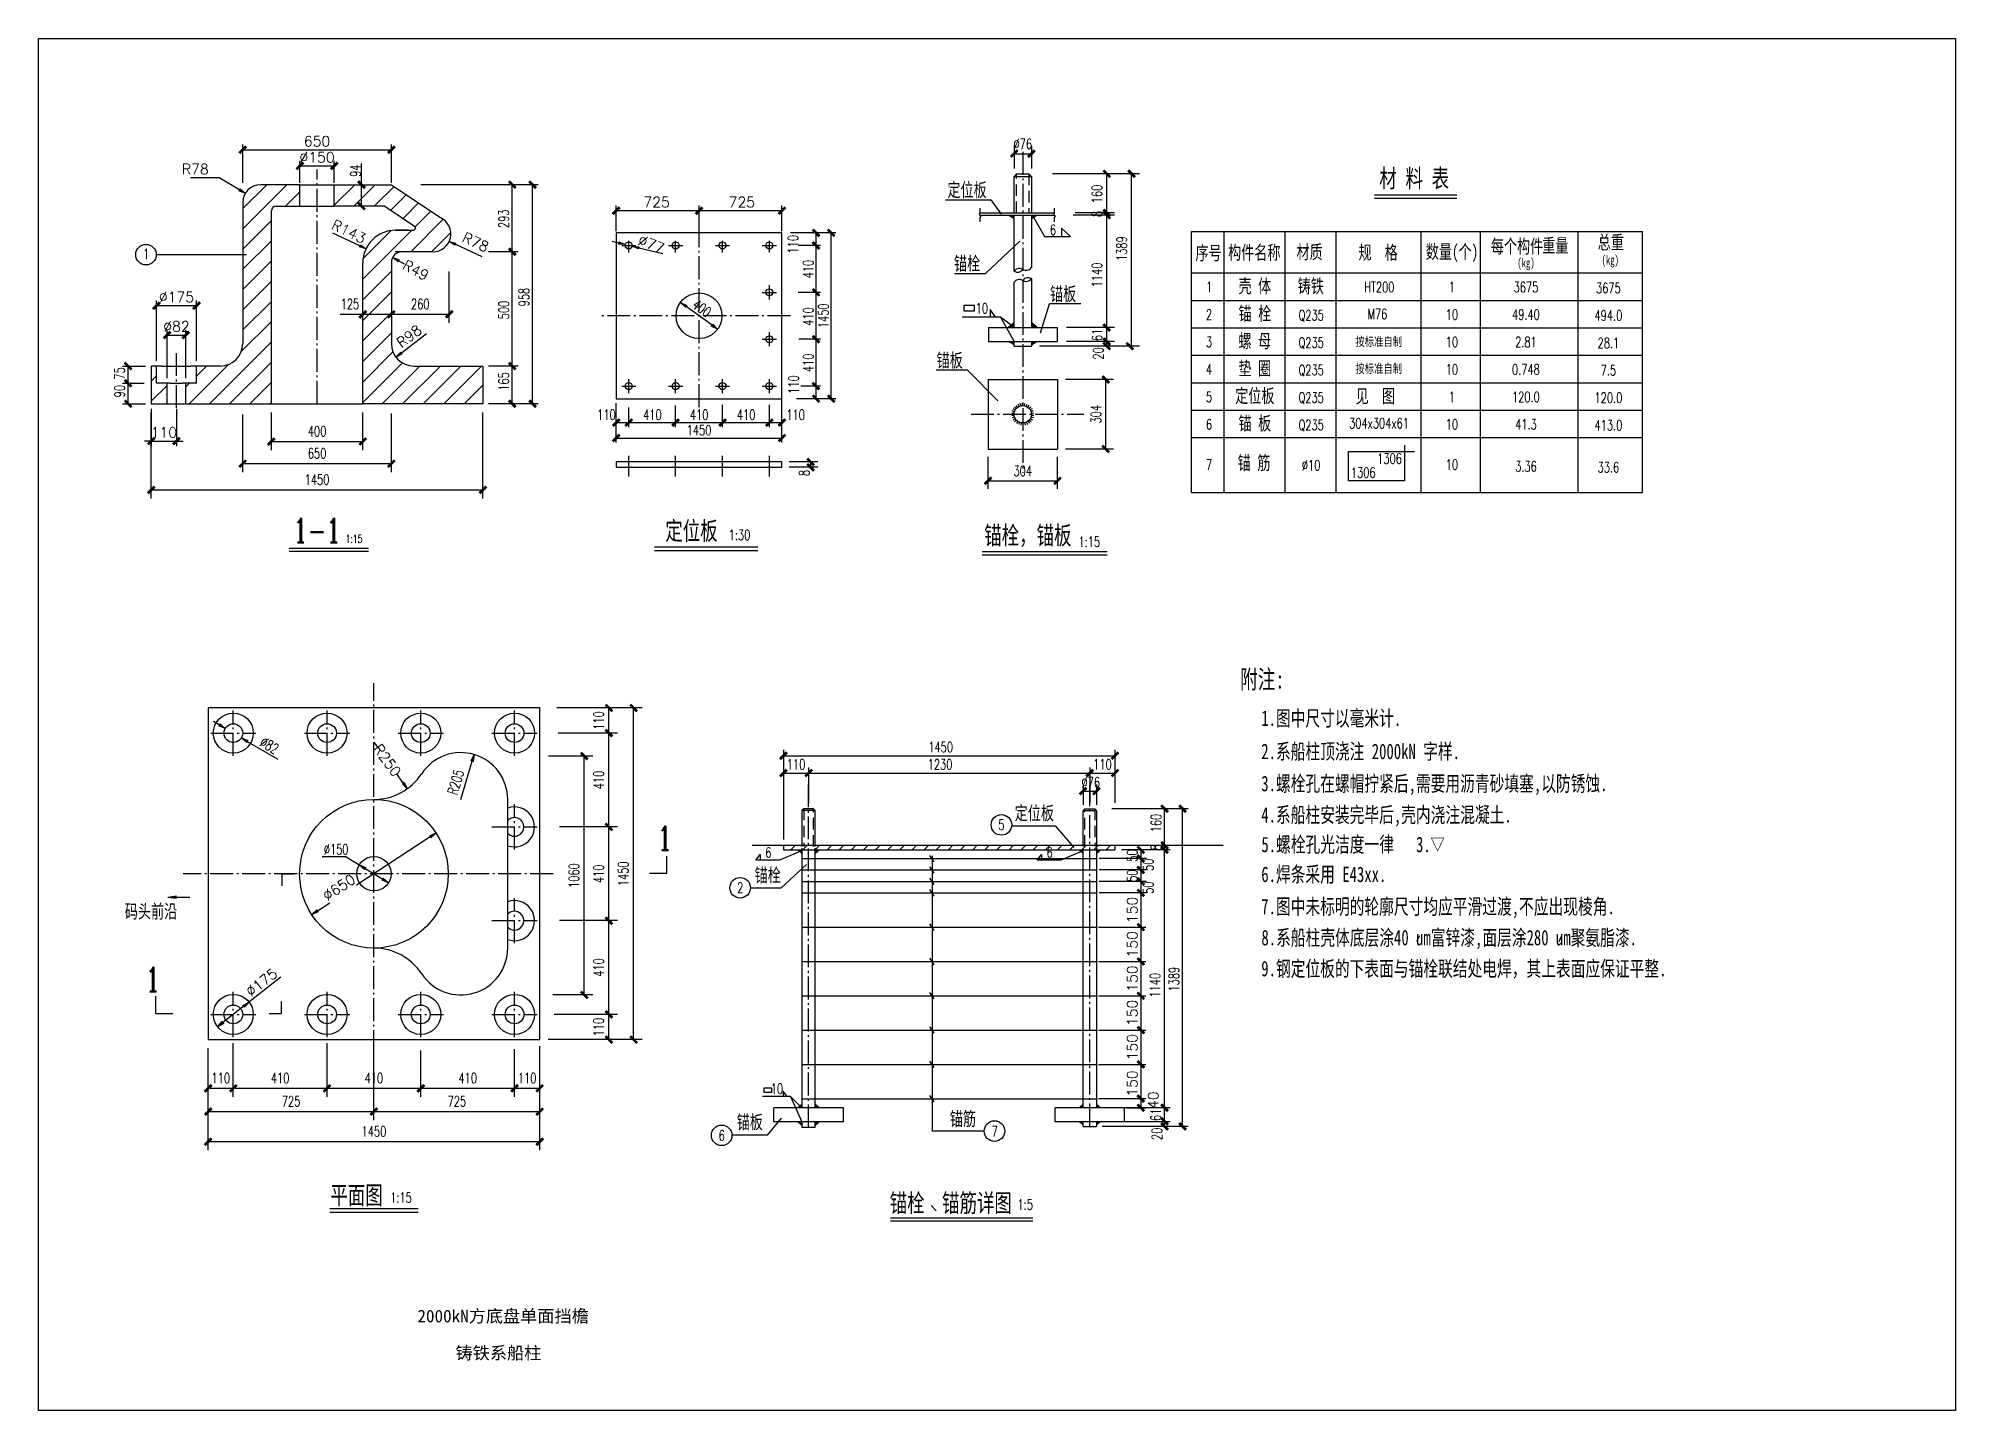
# Model space of a CAD drawing. Extents: x 1332 to 175445, y 256143 to 386027.
# Drawn here: x 102264 to 110649, y 260589 to 266589 of the extents above; entities that cross this region are included whole.
import ezdxf
from ezdxf.enums import TextEntityAlignment as Align

# ---------------------------------------------------------------- set-up
doc = ezdxf.new("R2010")
doc.units = 0
doc.header["$LTSCALE"] = 10
doc.header["$MEASUREMENT"] = 0
doc.linetypes.add('1', pattern=[7.5, 5, -2.5])
doc.linetypes.add('3', pattern=[14, 10, -1.6, 0.8, -1.6])
for name, color, linetype in [('00-园建', 4, 'Continuous'), ('1', 1, 'Continuous'), ('2', 2, 'Continuous'), ('3', 3, '3'), ('5', 4, 'Continuous'), ('DIM', 6, 'Continuous'), ('TK', 101, 'Continuous'), ('XI', 1, '1')]:
    doc.layers.add(name, color=color, linetype=linetype)
doc.styles.add('COMPLEX', font='COMPLEX.shx', dxfattribs={"bigfont": 'hztxt.shx'})
doc.styles.add('FSA', font='txt.shx', dxfattribs={"bigfont": 'fs.shx'})
doc.styles.add('HZTEXT', font='', dxfattribs={"width": 0.7})
doc.styles.get("Standard").update_dxf_attribs({"font": 'gbenor.shx', "bigfont": 'gbcbig.shx'})
doc.styles.add('WGQ', font='')
doc.styles.get('HZTEXT').set_extended_font_data('FangSong_GB2312')
doc.styles.get('WGQ').set_extended_font_data('FangSong_GB2312')
doc.dimstyles.get("Standard").update_dxf_attribs({"dimscale": 100, "dimtxt": 3.5, "dimasz": 1, "dimexe": 2.5, "dimexo": 3, "dimgap": 1.5, "dimtad": 1, "dimdec": 0, "dimzin": 0, "dimdsep": 46, "dimtxsty": 'Standard', "dimblk": 'ARCHTICK', "dimcen": 0.09, "dimadec": 0, "dimazin": 0, "dimtfac": 1, "dimtdec": 0, "dimtix": 1, "dimtmove": 2, "dimatfit": 3, "dimfxl": 0, "dimtolj": 1, "dimtzin": 0, "dimarcsym": 0})
pattern_1 = [(45, (97660.345, 254934.442), (-26.5165, 26.5165), [])]

msp = doc.modelspace()

# ---------------------------------------------------------------- texts
at = {"color": 1, "style": 'COMPLEX', "width": 0.7}
msp.add_text('94', height=45, rotation=90, dxfattribs=at).set_placement((103673.8, 266010.7), align=Align.CENTER)
at = {"style": 'HZTEXT', "width": 0.7}
for s, p in [('材 料 表', (108281.7, 265937.5)), ('定位板', (105120.7, 264396.4)), ('锚栓，锚板', (106591.8, 264376.6)), ('平面图', (103655.9, 261491.3)), ('锚栓  锚筋详图', (106254.9, 261457.3))]:
    msp.add_text(s, height=80, dxfattribs=at).set_placement(p, align=Align.CENTER)
at = {"color": 1, "style": 'COMPLEX', "width": 0.7}
for s, p in [('400', (103483.4, 264848.9)), ('650', (103483.4, 264752.5)), ('1450', (103483.4, 264637.5))]:
    msp.add_text(s, height=45, dxfattribs=at).set_placement(p, align=Align.CENTER)
at = {"color": 1, "char_height": 45, "attachment_point": 5, "style": 'COMPLEX'}
for s, insert in [('\\A1;650', (103483.4, 266139.7)), ('\\A1;∅150', (103483.4, 266069.2))]:
    msp.add_mtext(s, dxfattribs=dict(at, insert=insert))
at = {"color": 6, "linetype": 'ByBlock', "char_height": 45, "attachment_point": 5, "style": 'COMPLEX'}
for s, insert in [('%%c175', (102868.4, 265458.3)), ('%%c82', (102868.4, 265329.8))]:
    msp.add_mtext(s, dxfattribs=dict(at, insert=insert))
at = {"layer": '1', "color": 1, "width": 0.7}
for s, height, style, p in [('%%c76', 45, 'COMPLEX', (106569.8, 266105.4)), ('6', 45, 'COMPLEX', (106702.2, 265729.6)), ('重量', 60, 'HZTEXT', (108899, 265653.8)), ('总重', 60, 'HZTEXT', (109141.4, 265667.6)), ('1', 45, 'COMPLEX', (102736.3, 265623.4)), ('序号', 60, 'HZTEXT', (107382.2, 265620.9)), ('构件名称', 60, 'HZTEXT', (107582.3, 265623.1)), ('材质', 60, 'HZTEXT', (107824.2, 265625.3)), ('规  格', 60, 'HZTEXT', (108123.5, 265623.1)), ('数量(个)', 60, 'HZTEXT', (108446.9, 265626.8)), ('每个构件', 60, 'HZTEXT', (108731.2, 265650.3)), ('1', 45, 'COMPLEX', (107384.4, 265479.3)), ('壳 体', 60, 'HZTEXT', (107584.5, 265476.4)), ('铸铁', 60, 'HZTEXT', (107829.3, 265476.4)), ('HT200', 45, 'COMPLEX', (108128.9, 265479.3)), ('1', 45, 'COMPLEX', (108446.5, 265479.3)), ('3675', 45, 'COMPLEX', (108770.2, 265479.3)), ('3675', 45, 'COMPLEX', (109130.9, 265475.4)), ('10', 45, 'COMPLEX', (106390.7, 265386.5)), ('2', 45, 'COMPLEX', (107384.4, 265359.3)), ('锚 栓', 60, 'HZTEXT', (107584.5, 265356.4)), ('Q235', 45, 'COMPLEX', (107831.1, 265356.4)), ('M76', 45, 'COMPLEX', (108120.6, 265361.7)), ('10', 45, 'COMPLEX', (108446.5, 265359.3)), ('49.40', 45, 'COMPLEX', (108770.2, 265359.3)), ('494.0', 45, 'COMPLEX', (109130.9, 265355.4)), ('螺 母', 60, 'HZTEXT', (107584.5, 265236.4)), ('3', 45, 'COMPLEX', (107384.4, 265239.3)), ('Q235', 45, 'COMPLEX', (107831.1, 265236.4)), ('按标准自制', 45, 'FSA', (108126.3, 265239.3)), ('10', 45, 'COMPLEX', (108446.5, 265239.3)), ('2.81', 45, 'COMPLEX', (108770.2, 265239.3)), ('28.1', 45, 'COMPLEX', (109130.9, 265235.4)), ('4', 45, 'COMPLEX', (107384.4, 265119.3)), ('垫 圈', 60, 'HZTEXT', (107584.5, 265116.4)), ('Q235', 45, 'COMPLEX', (107831.1, 265116.4)), ('按标准自制', 45, 'FSA', (108126.3, 265121.4)), ('10', 45, 'COMPLEX', (108446.5, 265119.3)), ('0.748', 45, 'COMPLEX', (108770.2, 265119.3)), ('7.5', 45, 'COMPLEX', (109130.9, 265115.4)), ('定位板', 60, 'HZTEXT', (107584.5, 264996.4)), ('见  图', 60, 'HZTEXT', (108111.5, 264995.4)), ('110', 45, 'COMPLEX', (104748.7, 264921.1)), ('410', 45, 'COMPLEX', (104949.7, 264921.1)), ('410', 45, 'COMPLEX', (105154, 264921.1)), ('410', 45, 'COMPLEX', (105359.7, 264921.1)), ('110', 45, 'COMPLEX', (105576.4, 264921.1)), ('5', 45, 'COMPLEX', (107384.4, 264999.3)), ('Q235', 45, 'COMPLEX', (107831.1, 264996.4)), ('1', 45, 'COMPLEX', (108446.5, 264999.3)), ('120.0', 45, 'COMPLEX', (108770.2, 264999.3)), ('120.0', 45, 'COMPLEX', (109130.9, 264995.4)), ('1450', 45, 'COMPLEX', (105154, 264853.7)), ('6', 45, 'COMPLEX', (107384.4, 264879.3)), ('锚 板', 60, 'HZTEXT', (107584.5, 264876.4)), ('Q235', 45, 'COMPLEX', (107831.1, 264876.4)), ('304x304x61', 45, 'COMPLEX', (108127.8, 264884.2)), ('10', 45, 'COMPLEX', (108446.5, 264879.3)), ('41.3', 45, 'COMPLEX', (108770.2, 264879.3)), ('413.0', 45, 'COMPLEX', (109130.9, 264875.4)), ('304', 45, 'COMPLEX', (106569.8, 264675.6)), ('7', 45, 'COMPLEX', (107384.4, 264703.2)), ('锚 筋', 60, 'HZTEXT', (107581.1, 264703.6)), ('%%c10', 45, 'COMPLEX', (107830.5, 264700.4)), ('10', 45, 'COMPLEX', (108446.5, 264703.2)), ('3.36', 45, 'COMPLEX', (108770.2, 264695.4)), ('33.6', 45, 'COMPLEX', (109130.9, 264691.4)), ('1:30', 45, 'COMPLEX', (105330.9, 264395.4)), ('1:15', 45, 'COMPLEX', (106860.8, 264365.7)), ('1450', 45, 'COMPLEX', (106210.6, 263468)), ('110', 45, 'COMPLEX', (105578, 263392.1)), ('1230', 45, 'COMPLEX', (106207.9, 263392.1)), ('110', 45, 'COMPLEX', (106918, 263392.1)), ('%%c76', 45, 'COMPLEX', (106867.1, 263314.2)), ('5', 45, 'COMPLEX', (106476.5, 263128.4)), ('6', 45, 'COMPLEX', (105457.3, 263007.3)), ('6', 45, 'COMPLEX', (106687.3, 263007.3)), ('2', 45, 'COMPLEX', (105334, 262854)), ('110', 45, 'COMPLEX', (103062.1, 262021.2)), ('410', 45, 'COMPLEX', (103322.1, 262021.2)), ('410', 45, 'COMPLEX', (103732.1, 262021.2)), ('410', 45, 'COMPLEX', (104142.1, 262021.2)), ('110', 45, 'COMPLEX', (104402.1, 262021.2)), ('725', 45, 'COMPLEX', (103369.6, 261919.4)), ('725', 45, 'COMPLEX', (104094.6, 261919.4)), ('10', 45, 'COMPLEX', (105495, 261974.2)), ('1450', 45, 'COMPLEX', (103732.1, 261787.6)), ('6', 45, 'COMPLEX', (105253.4, 261770.1)), ('7', 45, 'COMPLEX', (106446.6, 261788.7)), ('1:15', 45, 'COMPLEX', (103850.6, 261498.8)), ('1:5', 45, 'COMPLEX', (106580.5, 261468))]:
    msp.add_text(s, height=height, dxfattribs=dict(at, style=style)).set_placement(p, align=Align.CENTER)
at = {"layer": '1', "width": 0.7}
for s, height, style, p in [('定位板', 60, 'HZTEXT', (106326.1, 265897)), ('锚栓', 60, 'HZTEXT', (106326.1, 265575.2)), ('锚板', 60, 'HZTEXT', (106746, 265442.1)), ('125', 45, 'COMPLEX', (103627.2, 265405.3)), ('260', 45, 'COMPLEX', (103934.8, 265405.3)), ('锚板', 60, 'HZTEXT', (106250.1, 265151.8)), ('1:15', 35, 'COMPLEX', (103645.2, 264383.6)), ('定位板', 60, 'HZTEXT', (106620.3, 263172.2)), ('锚栓', 60, 'HZTEXT', (105454.2, 262900.8)), ('锚板', 60, 'HZTEXT', (105375.9, 261821.3)), ('锚筋', 60, 'HZTEXT', (106307.9, 261835.4))]:
    msp.add_text(s, height=height, dxfattribs=dict(at, style=style)).set_placement(p, align=Align.CENTER)
at = {"layer": '1', "color": 1, "style": 'COMPLEX', "width": 0.7}
for s, p in [('160', (106916.4, 265908.9)), ('8', (106916.4, 265821.2)), ('110', (105587.2, 265688.9)), ('1389', (107024.8, 265669.7)), ('410', (105653.8, 265580.8)), ('1140', (106916.4, 265555)), ('410', (105653.8, 265373.3)), ('1450', (105720.2, 265376.4)), ('61', (106917.6, 265292.9)), ('20', (106922.3, 265211.8)), ('410', (105653.8, 265170.8)), ('110', (105589.6, 265075.5)), ('304', (106912, 264945.8)), ('8', (105636.7, 264689.3)), ('110', (104737.3, 263606.7)), ('410', (104737.3, 263346.7)), ('160', (107174.9, 263158.5)), ('50', (107070.9, 263016.3)), ('8', (107174.9, 263052.2)), ('1060', (104629.4, 262928.9)), ('410', (104737.3, 262936.7)), ('1450', (104845.2, 262936.7)), ('50', (107141.2, 262976.2)), ('50', (107070.9, 262928.3)), ('50', (107141.2, 262876.2)), ('410', (104737.3, 262526.7)), ('1140', (107170.8, 262449.2)), ('1389', (107253.6, 262476)), ('110', (104737.3, 262266.7)), ('61', (107173.5, 261882.9)), ('20', (107179, 261799.4))]:
    msp.add_text(s, height=45, rotation=90, dxfattribs=at).set_placement(p, align=Align.CENTER)
at = {"layer": '1', "style": 'COMPLEX', "width": 0.7}
for s, p in [('293', (104322.2, 265800.6)), ('958', (104410.7, 265458.1)), ('500', (104322.2, 265401.6)), ('75', (102642, 265124.1)), ('90', (102642, 265046.6)), ('165', (104322.2, 265089.1))]:
    msp.add_text(s, height=45, rotation=90, dxfattribs=at).set_placement(p, align=Align.CENTER)
at = {"layer": '1', "color": 1, "width": 0.7}
for s, height, style, p in [('(kg)', 40, 'HZTEXT', (109100.9, 265600.4)), ('(kg)', 40, 'HZTEXT', (108732.4, 265588)), ('1306', 45, 'COMPLEX', (108119.8, 264729.3)), ('1306', 45, 'COMPLEX', (108004.7, 264668.4)), ('%%c150', 45, 'COMPLEX', (103512.9, 263020.7))]:
    msp.add_text(s, height=height, dxfattribs=dict(at, style=style)).set_placement(p)
at = {"layer": '1', "color": 1, "style": 'COMPLEX', "width": 0.7}
for s, rotation, p in [('400', 324.01198, (105120.2, 265414.8)), ('∅82', 329.55552, (103228.5, 263499.2)), ('R205', 73.52937, (104095.9, 263278.4))]:
    msp.add_text(s, height=45, rotation=rotation, dxfattribs=at).set_placement(p)
at = {"layer": '1', "color": 1, "char_height": 45, "style": 'COMPLEX'}
for s, insert, attachment_point in [('\\A1;R78', (103009.7, 266017.6), 6), ('\\A1;725', (104968.4, 265873.5), 5), ('\\A1;725', (105340.9, 265873.5), 5)]:
    msp.add_mtext(s, dxfattribs=dict(at, insert=insert, attachment_point=attachment_point))
at = {"layer": '1', "color": 1, "char_height": 45, "attachment_point": 5, "style": 'COMPLEX'}
for s, insert, rotation in [('\\A1;R143', (103622.3, 265744.7), 334.02134), ('\\A1;R78', (104176.8, 265698.1), 335.21859), ('∅77', (104944.9, 265689.4), 338.54927), ('\\A1;R49', (103915.3, 265575.7), 331.17863), ('\\A1;150', (107048.4, 262778.3), 90), ('\\A1;150', (107048.4, 262628.3), 90), ('\\A1;150', (107048.4, 262478.3), 90), ('\\A1;150', (107048.4, 262328.3), 90), ('\\A1;150', (107048.4, 262178.3), 90), ('150', (107048.4, 262019.4), 90), ('40', (107140.3, 261946.7), 90)]:
    msp.add_mtext(s, dxfattribs=dict(at, insert=insert, rotation=rotation))
at = {"layer": '1', "color": 1, "linetype": 'ByBlock', "char_height": 45, "attachment_point": 5, "style": 'COMPLEX'}
for s, insert, rotation in [('\\A1;R98', (103885.9, 265287), 37.2871), ('\\A1;R250', (103790.6, 263432.6), 305.73966), ('\\A1;∅650', (103579.2, 262877.2), 33.29079), ('\\A1;∅175', (103240.5, 262461.9), 38.12445)]:
    msp.add_mtext(s, dxfattribs=dict(at, insert=insert, rotation=rotation))
at = {"layer": '2', "style": 'COMPLEX', "width": 0.7}
msp.add_text('1-1', height=105, dxfattribs=at).set_placement((103482.9, 264385.5), align=Align.CENTER)
for p in [(105004.3, 263092.1), (102765.2, 262475.2)]:
    msp.add_text('1', height=105, dxfattribs=at).set_placement(p, align=Align.MIDDLE)
at = {"layer": '5', "style": 'HZTEXT', "width": 0.7}
for s, height, p in [('附注:', 81, (107520.2, 263746.5)), ('1.图中尺寸以毫米计.', 67.5, (107612.7, 263583.1)), ('2.系船柱顶浇注 2000kN 字样.', 67.5, (107612.7, 263438)), ('3.螺栓孔在螺帽拧紧后,需要用沥青砂填塞,以防锈蚀.', 67.5, (107612.7, 263297.6)), ('4.系船柱安装完毕后,壳内浇注混凝土.', 67.5, (107612.7, 263160.9)), ('5.螺栓孔光洁度一律   3.', 67.5, (107613.2, 263031.2)), ('6.焊条采用 E43xx.', 67.5, (107612.7, 262900.6)), ('7.图中未标明的轮廓尺寸均应平滑过渡,不应出现棱角.', 67.5, (107612.7, 262759.8)), ('9.钢定位板的下表面与锚栓联结处电焊，其上表面应保证平整.', 67.5, (107612.7, 262488.3))]:
    msp.add_text(s, height=height, dxfattribs=at).set_placement(p)
at = {"layer": 'DIM', "style": 'HZTEXT', "width": 0.7}
msp.add_text('码头前沿', height=60, dxfattribs=at).set_placement((102642.6, 262742.4))
at = {"layer": 'TK', "color": 101, "style": 'WGQ'}
for s, p in [('2000kN方底盘单面挡檐', (104297.1, 260975.4)), ('铸铁系船柱', (104276.5, 260814.2))]:
    msp.add_text(s, height=55, dxfattribs=at).set_placement(p, align=Align.CENTER)

# ---------------------------------------------------------------- blocks, each defined once
blk = doc.blocks.new('_OBLIQUE')
at = {"color": 0, "linetype": 'ByBlock'}
blk.add_line((-0.5, -0.5), (0.5, 0.5), dxfattribs=at)
blk = doc.blocks.new('_ArchTick')
at = {"color": 0, "linetype": 'ByBlock', "const_width": 0.4}
blk.add_lwpolyline([(-0.5, -0.5), (0.5, 0.5)], dxfattribs=at)
blk = doc.blocks.new('_CLOSED')
at = {"color": 0, "linetype": 'ByBlock'}
for p, q in [((-1, 0.17), (0, 0)), ((-1, 0.17), (-1, -0.17)), ((0, 0), (-1, -0.17)), ((0, 0), (-1, 0))]:
    blk.add_line(p, q, dxfattribs=at)
blk = doc.blocks.new('*D55')
at = {"layer": 'Defpoints', "color": 0, "transparency": 16777216}
for p in [(102758.4, 264991.6), (102868.4, 264991.6), (102868.4, 264828.7)]:
    blk.add_point(p, dxfattribs=at)
at = {"layer": 'DIM', "color": 6, "lineweight": -2, "transparency": 16777216}
for p, q in [((102758.4, 264969.1), (102758.4, 264806.2)), ((102868.4, 264969.1), (102868.4, 264806.2)), ((102758.4, 264828.7), (102728.4, 264828.7)), ((102758.4, 264828.7), (102868.4, 264828.7)), ((102868.4, 264828.7), (102898.4, 264828.7))]:
    blk.add_line(p, q, dxfattribs=at)
at = {"layer": 'DIM', "color": 6, "lineweight": -2, "transparency": 16777216, "xscale": 30, "yscale": 30, "zscale": 30}
blk.add_blockref('_ArchTick', (102758.4, 264828.7), dxfattribs=at)
at = {"layer": 'DIM', "color": 6, "lineweight": -2, "transparency": 16777216, "xscale": 30, "yscale": 30, "zscale": 30, "rotation": 180}
blk.add_blockref('_ArchTick', (102868.4, 264828.7), dxfattribs=at)
at = {"layer": 'DIM', "color": 6, "transparency": 16777216, "insert": (102813.4, 264866.2), "char_height": 45, "attachment_point": 5, "style": 'COMPLEX'}
blk.add_mtext('\\A1;110', dxfattribs=at)
blk = doc.blocks.new('A$C6B511F52')
at = {"layer": '5'}
for p, q in [((792.4, 52.4), (806.2, 81.5)), ((1483.6, 52.4), (1497.4, 81.5))]:
    blk.add_line(p, q, dxfattribs=at)
at = {"layer": '5', "style": 'HZTEXT', "width": 0.7}
blk.add_text('8.系船柱壳体底层涂40 um富锌漆,面层涂280 um聚氨脂漆.', height=75, dxfattribs=at).set_placement((37.1, 33.6))

# ---------------------------------------------------------------- dimensions: what is measured, and where the dimension line sits
at = {"layer": 'DIM'}
dim = msp.add_linear_dim(base=(102868.4, 264828.7), p1=(102758.4, 264991.6), p2=(102868.4, 264991.6), dimstyle='Standard', override={"dimscale": 15, "dimtxt": 3, "dimasz": 2, "dimexe": 1.5, "dimexo": 1.5, "dimgap": 1, "dimtad": 1, "dimtih": 0, "dimtoh": 0, "dimdec": 0, "dimzin": 1, "dimtxsty": 'COMPLEX', "dimblk1": 'ARCHTICK', "dimblk2": 'ARCHTICK', "dimsah": 1, "dimcen": 90, "dimclrd": 6, "dimclre": 6, "dimclrt": 6, "dimtdec": 0, "dimtzin": 1}, dxfattribs=at)
dim.commit()
dim.dimension.update_dxf_attribs({"geometry": '*D55', "text_midpoint": (102813.4, 264866.2)})

# ---------------------------------------------------------------- hatches: boundary and pattern name
at = {"layer": '1'}
h = msp.add_hatch(dxfattribs=at)
h.set_pattern_fill('ANSI31', color=256, scale=300, style=0)
h.set_pattern_definition(pattern_1)
h.paths.add_polyline_path([(105633, 263041.3), (105633, 263061.3), (105523, 263061.3), (105523, 263041.3)])
h = msp.add_hatch(dxfattribs=at)
h.set_pattern_fill('ANSI31', color=256, scale=300, style=0)
h.set_pattern_definition(pattern_1)
h.paths.add_polyline_path([(105633, 263061.3), (105633, 263041.3), (106863, 263041.3), (106863, 263061.3)])
h = msp.add_hatch(dxfattribs=at)
h.set_pattern_fill('ANSI31', color=256, scale=300, style=0)
h.set_pattern_definition(pattern_1)
h.paths.add_polyline_path([(106973, 263041.3), (106973, 263061.3), (106863, 263061.3), (106863, 263041.3)])
at = {"layer": 'DIM'}
h = msp.add_hatch(dxfattribs=at)
h.set_pattern_fill('ANSI31', color=256, scale=500, style=0)
h.set_pattern_definition([(45, (77807.27, 268601.16), (-44.19417, 44.19417), [])])
h.paths.add_polyline_path([(103283.4, 264991.6), (103283.4, 265835.6, -0.414214), (103303.4, 265855.6), (103408.4, 265855.6), (103408.4, 265949.6), (103236.4, 265949.6, 0.261473), (103169.8, 265912.2), (103170.4, 265911.7), (103169.7, 265912, 0.137029), (103158.4, 265871.6), (103158.4, 265254.6, -0.414214), (103060.4, 265156.6), (102955.9, 265156.6), (102955.9, 265081.6), (102909.4, 265081.6), (102909.4, 264991.6)])
h.paths.add_polyline_path([(102827.4, 265081.6), (102780.9, 265081.6), (102780.9, 265156.6), (102758.4, 265156.6), (102758.4, 264991.6), (102827.4, 264991.6)])

# ---------------------------------------------------------------- linework, layer by layer
at = {"color": 1}
for p, q in [((103158.4, 265957.4), (103158.4, 266124.7)), ((103158.4, 266102.2), (103808.4, 266102.2)), ((103808.4, 265957.4), (103808.4, 266124.7)), ((103408.4, 265957.4), (103408.4, 266054.2)), ((103408.4, 266031.7), (103558.4, 266031.7)), ((103558.4, 265957.4), (103558.4, 266054.2)), ((104791.5, 265746.7), (104791.5, 265858.5)), ((104791.5, 265836), (105154, 265836)), ((105154, 265746.7), (105154, 265858.5)), ((105154, 265836), (105516.5, 265836)), ((105516.5, 265746.7), (105516.5, 265858.5)), ((107085.9, 263041.3), (107085.9, 262703.3)), ((106900.3, 262703.3), (107108.4, 262703.3)), ((107085.9, 262703.3), (107085.9, 262553.3)), ((106900.3, 262553.3), (107108.4, 262553.3)), ((107085.9, 262553.3), (107085.9, 262253.3)), ((106900.3, 262403.3), (107108.4, 262403.3)), ((106900.3, 262253.3), (107108.4, 262253.3)), ((107085.9, 262253.3), (107085.9, 262103.3)), ((106900.3, 262103.3), (107108.4, 262103.3)), ((107085.9, 262103.3), (107085.9, 261913.3)), ((106900.3, 261953.5), (107108.4, 261953.5)), ((107022.8, 261913.3), (107108.4, 261913.3))]:
    msp.add_line(p, q, dxfattribs=at)
for p, q in [((106542.8, 265997.1), (106531.8, 265986.1)), ((106531.8, 265986.1), (106607.8, 265986.1)), ((106531.8, 265826.1), (106531.8, 265986.1)), ((106542.8, 265997.1), (106596.8, 265997.1)), ((106596.8, 265997.1), (106607.8, 265986.1)), ((106607.8, 265986.1), (106607.8, 265826.1)), ((106381.1, 265826.1), (106707.3, 265826.1)), ((106381.1, 265816.4), (106707.3, 265816.4)), ((106531.8, 265571.4), (106531.8, 265816.4)), ((106607.8, 265816.4), (106607.8, 265587)), ((107717.5, 264603.8), (107717.5, 265745.1)), ((107939.9, 264603.8), (107939.9, 265745.1)), ((108312.6, 264603.8), (108312.6, 265745.1)), ((108571.7, 264603.8), (108571.7, 265745.1)), ((108999.3, 264603.8), (108999.3, 265745.1)), ((106531.8, 265324.9), (106531.8, 265523.1)), ((106607.8, 265538.8), (106607.8, 265324.9)), ((107307.5, 265443.8), (109279.3, 265443.8)), ((106420.2, 265324.9), (106719.4, 265324.9)), ((106420.2, 265324.9), (106420.2, 265263.9)), ((106719.4, 265324.9), (106719.4, 265263.9)), ((107307.5, 265323.8), (109279.3, 265323.8)), ((106420.2, 265263.9), (106719.4, 265263.9)), ((106531.8, 265243.9), (106531.8, 265263.9)), ((106531.8, 265243.9), (106607.8, 265243.9)), ((106607.8, 265263.9), (106607.8, 265243.9)), ((107307.5, 265203.8), (109279.3, 265203.8)), ((107307.5, 265083.8), (109279.3, 265083.8)), ((107307.5, 264963.8), (109279.3, 264963.8)), ((107307.5, 264843.8), (109279.3, 264843.8)), ((105611.6, 263221.3), (105603.6, 263213.3)), ((105662.4, 263213.3), (105603.6, 263213.3)), ((105603.6, 263213.3), (105603.6, 263055.7)), ((105654.4, 263221.3), (105611.6, 263221.3)), ((105654.4, 263221.3), (105662.4, 263213.3)), ((105662.4, 263055.7), (105662.4, 263213.3)), ((106841.6, 263221.3), (106833.6, 263213.3)), ((106833.6, 263055.7), (106833.6, 263213.3)), ((106833.6, 263213.3), (106892.4, 263213.3)), ((106841.6, 263221.3), (106884.4, 263221.3)), ((106884.4, 263221.3), (106892.4, 263213.3)), ((106892.4, 263213.3), (106892.4, 263055.7)), ((105386.3, 263061.3), (107446, 263061.3)), ((105523, 263061.3), (105523, 263041.3)), ((105523, 263041.3), (106973, 263041.3)), ((105603.6, 263048.7), (105603.6, 261913.3)), ((105662.4, 261913.3), (105662.4, 263048.7)), ((106833.6, 261913.3), (106833.6, 263048.7)), ((106892.4, 263048.7), (106892.4, 261913.3)), ((106973, 263061.3), (106973, 263041.3)), ((106182.9, 262989.3), (106162.9, 263017.3)), ((106182.9, 262939.3), (106162.9, 262967.3)), ((106182.9, 262889.3), (106162.9, 262917.3)), ((106182.9, 262839.3), (106162.9, 262867.3)), ((106182.9, 262689.3), (106162.9, 262717.3)), ((106182.9, 262539.3), (106162.9, 262567.3)), ((106182.9, 262389.3), (106162.9, 262417.3)), ((106182.9, 262239.3), (106162.9, 262267.3)), ((106182.9, 262089.3), (106162.9, 262117.3)), ((106182.9, 261939.3), (106162.9, 261967.3)), ((105785, 261913.3), (105481, 261913.3)), ((105481, 261852.3), (105481, 261913.3)), ((105785, 261852.3), (105785, 261913.3)), ((107015, 261913.3), (106711, 261913.3)), ((106711, 261852.3), (106711, 261913.3)), ((107015, 261852.3), (107015, 261913.3)), ((105785, 261852.3), (105481, 261852.3)), ((105603.6, 261852.3), (105603.6, 261827.7)), ((105662.4, 261827.7), (105603.6, 261827.7)), ((105662.4, 261827.7), (105662.4, 261852.3)), ((107015, 261852.3), (106711, 261852.3)), ((106833.6, 261832.3), (106833.6, 261852.3)), ((106833.6, 261832.3), (106892.4, 261832.3)), ((106892.4, 261852.3), (106892.4, 261832.3)), ((106168.5, 261487), (106190.3, 261462.5))]:
    msp.add_line(p, q)
at = {"color": 6, "linetype": 'ByBlock'}
for p, q in [((103881.2, 265750.6), (103824.4, 265750.6)), ((103967.9, 265656.6), (103824.4, 265656.6)), ((104802.5, 265694.5), (104773.3, 265701.4)), ((104890.6, 265673.4), (104996.2, 265648.1)), ((102780.9, 265179.1), (102780.9, 265443.3)), ((102780.9, 265420.8), (102955.9, 265420.8)), ((102955.9, 265179.1), (102955.9, 265443.3)), ((105210.7, 265335.3), (105073.1, 265435.2)), ((102827.4, 265104.1), (102827.4, 265314.8)), ((102909.4, 265104.1), (102909.4, 265314.8)), ((102827.4, 265292.3), (102909.4, 265292.3)), ((103962.1, 265297), (103852.3, 265213.4)), ((103055.9, 263587.6), (103030, 263602.8)), ((103178.3, 263515.7), (103311.7, 263437.3)), ((103732.1, 263511.7), (103747.5, 263490.3)), ((103860.6, 263333.1), (103831.6, 263373.4)), ((104112.1, 263261.4), (104161.7, 263429.2)), ((103978.7, 263098.6), (103656.3, 262886.9)), ((103610.6, 263010.4), (103770.6, 262913.3)), ((103485.5, 262774.7), (103539.7, 262810.3)), ((103324.7, 262484.6), (103071.9, 262286.2))]:
    msp.add_line(p, q, dxfattribs=at)
for points in [[(106531.8, 265816.4), (106531.8, 265816.4), (106531.4, 265798.3), (106501.9, 265816.2)], [(106607.8, 265816.4), (106607.8, 265816.4), (106608.2, 265798.3), (106637.7, 265816.2)], [(106531.8, 265324.9), (106531.8, 265324.9), (106531.4, 265351), (106501.9, 265325.2)], [(106607.8, 265324.9), (106607.8, 265324.9), (106608.2, 265351), (106637.7, 265325.2)], [(106531.8, 265263.9), (106531.8, 265263.9), (106531.4, 265247.9), (106501.9, 265263.7)], [(106607.8, 265263.9), (106607.8, 265263.9), (106608.2, 265245.8), (106637.7, 265263.7)], [(105603.6, 263041.3), (105603.6, 263041.3), (105603.3, 263022.4), (105581.8, 263041.1)], [(105662.4, 263041.3), (105662.4, 263041.3), (105662.7, 263022.4), (105684.2, 263041.1)], [(106833.6, 263041.3), (106833.6, 263041.3), (106833.3, 263022.4), (106811.8, 263041.1)], [(106892.4, 263041.3), (106892.4, 263041.3), (106892.7, 263022.4), (106914.2, 263041.1)], [(105603.6, 261913.3), (105603.6, 261913.3), (105603.3, 261932.2), (105581.8, 261913.4)], [(105662.4, 261913.3), (105662.4, 261913.3), (105662.7, 261932.2), (105684.2, 261913.4)], [(106833.6, 261913.3), (106833.6, 261913.3), (106833.3, 261932.2), (106811.8, 261913.4)], [(106892.4, 261913.3), (106892.4, 261913.3), (106892.7, 261932.2), (106914.2, 261913.4)], [(105603.6, 261852.3), (105603.6, 261852.3), (105603.3, 261833.4), (105581.8, 261852.1)], [(105662.4, 261852.3), (105662.4, 261852.3), (105662.7, 261833.4), (105684.2, 261852.1)], [(106833.6, 261852.3), (106833.6, 261852.3), (106833.3, 261837.9), (106811.8, 261852.1)], [(106892.4, 261852.3), (106892.4, 261852.3), (106892.7, 261837.9), (106914.2, 261852.1)]]:
    msp.add_solid(points)
at = {"layer": '00-园建'}
msp.add_lwpolyline([(110649.5, 260589.4), (102264.5, 260589.4), (102264.5, 266589.4), (110649.5, 266589.4)], close=True, dxfattribs=at)
at = {"layer": '1'}
for p, q in [((106531.8, 266119.1), (106531.8, 266020.5)), ((106531.8, 266084.7), (106607.8, 266084.7)), ((106607.8, 266119.1), (106607.8, 266020.5)), ((103677.7, 265855.6), (103677.7, 266042.2)), ((106971.4, 265997.1), (106699.6, 265997.1)), ((106937, 265243.9), (106937, 265997.1)), ((107079.9, 265997.1), (106971.4, 265997.1)), ((107045.5, 265243.9), (107045.5, 265997.1)), ((103558.4, 265859.8), (103648.1, 265949.6)), ((103643.9, 265855.6), (103737.9, 265949.6)), ((103733.7, 265855.6), (103820, 265941.8)), ((103806, 265838), (103873.7, 265905.8)), ((104362.2, 265949.6), (103937.9, 265949.6)), ((104337.2, 264991.6), (104337.2, 265949.6)), ((104450.7, 265949.6), (104362.2, 265949.6)), ((104425.7, 264991.6), (104425.7, 265949.6)), ((108107.7, 265890.3), (108468.2, 265890.3)), ((103859.8, 265802), (103927.5, 265869.8)), ((103912.6, 265765), (103981.3, 265833.7)), ((106231.1, 265883.2), (106430.4, 265883.2)), ((106430.4, 265883.2), (106475, 265820.3)), ((106971.4, 265816.4), (106790.5, 265816.4)), ((106971.4, 265826.1), (106799.3, 265826.1)), ((103683.4, 265535.8), (103898.1, 265750.6)), ((103684.7, 265626.9), (103807, 265749.2)), ((103893.9, 265656.6), (104035.5, 265798.2)), ((103983.7, 265656.6), (104068.1, 265741)), ((105685, 265738.9), (105554.3, 265738.9)), ((105665.5, 265013.9), (105665.5, 265738.9)), ((105751.5, 265738.9), (105685, 265738.9)), ((105732, 265013.9), (105732, 265738.9)), ((104362.2, 265656.6), (104233.4, 265656.6)), ((104815.6, 265683.9), (104877.5, 265683.9)), ((104846.5, 265653), (104846.5, 265704.2)), ((105020.6, 265683.9), (105082.5, 265683.9)), ((105051.5, 265653), (105051.5, 265704.2)), ((105225.6, 265683.9), (105287.5, 265683.9)), ((105256.5, 265653), (105256.5, 265704.2)), ((105430.6, 265683.9), (105492.5, 265683.9)), ((105461.5, 265653), (105461.5, 265704.2)), ((105685, 265683.9), (105587.8, 265683.9)), ((106406.9, 265561.9), (106556.3, 265702.3)), ((103683.4, 265446), (103808.4, 265571)), ((103838, 265612), (103814.4, 265631.1)), ((103814.4, 265631.1), (103843, 265620.7)), ((103814.4, 265631.1), (103863.9, 265603.1)), ((103838, 265612), (103843, 265620.7)), ((104061.2, 265345.3), (104061.2, 265570.1)), ((106270.9, 265561.9), (106406.9, 265561.9)), ((103683.4, 265356.2), (103808.4, 265481.2)), ((105430.6, 265478.9), (105492.5, 265478.9)), ((105461.5, 265448), (105461.5, 265509.9)), ((105685, 265478.9), (105587.8, 265478.9)), ((103683.4, 265266.4), (103808.4, 265391.4)), ((106427.6, 265403.2), (106427.6, 265370.7)), ((106449.3, 265373.8), (106427.6, 265403.2)), ((106647.8, 265301.2), (106687.1, 265428.5)), ((106823.1, 265428.5), (106687.1, 265428.5)), ((103583.9, 265382.8), (104061.2, 265382.8)), ((103683.4, 265176.6), (103808.4, 265301.6)), ((105461.5, 265243), (105461.5, 265304.2)), ((106472.5, 265370.7), (106304, 265370.7)), ((106472.5, 265370.7), (106531.8, 265263.9)), ((106531.8, 265324.9), (106472.5, 265370.7)), ((106971.4, 265324.9), (106761.2, 265324.9)), ((103683.4, 265086.8), (103815.2, 265218.6)), ((105430.6, 265273.9), (105492.5, 265273.9)), ((105685, 265273.9), (105590.5, 265273.9)), ((106971.4, 265243.9), (106642.2, 265243.9)), ((106971.4, 265263.9), (106761.2, 265263.9)), ((107079.9, 265243.9), (106971.4, 265243.9)), ((102632, 265156.6), (102733.7, 265156.6)), ((102657, 264991.6), (102657, 265156.6)), ((103683.4, 264997), (103856.5, 265170.2)), ((103767.7, 264991.6), (103932.7, 265156.6)), ((103857.5, 264991.6), (104022.5, 265156.6)), ((103947.3, 264991.6), (104112.3, 265156.6)), ((104037.1, 264991.6), (104202.1, 265156.6)), ((104362.2, 265156.6), (104233.4, 265156.6)), ((106327.3, 265138.2), (106191.2, 265138.2)), ((106461, 265004.5), (106327.3, 265138.2)), ((102632, 265081.6), (102727.8, 265081.6)), ((104126.9, 264991.6), (104208.4, 265073)), ((104815.6, 265068.9), (104877.5, 265068.9)), ((104846.5, 265038), (104846.5, 265099.9)), ((105020.6, 265068.9), (105082.5, 265068.9)), ((105051.5, 265038), (105051.5, 265099.9)), ((105225.6, 265068.9), (105287.5, 265068.9)), ((105256.5, 265038), (105256.5, 265099.9)), ((105430.6, 265068.9), (105492.5, 265068.9)), ((105461.5, 265038), (105461.5, 265099.9)), ((105685, 265068.9), (105598.9, 265068.9)), ((106967, 265097.8), (106756.3, 265097.8)), ((106932.6, 264793.8), (106932.6, 265097.8)), ((102632, 264991.6), (102733.4, 264991.6)), ((104362.2, 264991.6), (104233.4, 264991.6)), ((104450.7, 264991.6), (104362.2, 264991.6)), ((104791.5, 264889.9), (104791.5, 264994.4)), ((104846.5, 264889.9), (104846.5, 264976)), ((105051.5, 264889.9), (105051.5, 264984.4)), ((105256.5, 264889.9), (105256.5, 264987.1)), ((105461.5, 264889.9), (105461.5, 264987.1)), ((105516.5, 264889.9), (105516.5, 265020.6)), ((105685, 265013.9), (105580.5, 265013.9)), ((105751.5, 265013.9), (105685, 265013.9)), ((106535.6, 264964.6), (106527.2, 264969.4)), ((106540.3, 264971.2), (106533, 264977.8)), ((106546.2, 264976.8), (106540.5, 264984.7)), ((106553.2, 264981.1), (106549.2, 264990)), ((106560.9, 264983.7), (106558.9, 264993.3)), ((106569, 264984.8), (106569, 264994.5)), ((106577.1, 264984.1), (106579.1, 264993.6)), ((106584.9, 264981.7), (106588.9, 264990.6)), ((106592, 264977.8), (106597.8, 264985.7)), ((106598.2, 264972.5), (106605.5, 264979)), ((106603.1, 264966), (106611.6, 264970.9)), ((102758.4, 264577.5), (102758.4, 264954.1)), ((103158.4, 264692.5), (103158.4, 264945.1)), ((103283.4, 264788.9), (103283.4, 264954.1)), ((103683.4, 264788.9), (103683.4, 264954.1)), ((103808.4, 264692.5), (103808.4, 264948.8)), ((104208.4, 264577.5), (104208.4, 264954.1)), ((104791.5, 264909.4), (105516.5, 264909.4)), ((104791.5, 264822.5), (104791.5, 264889.9)), ((105516.5, 264822.5), (105516.5, 264889.9)), ((106531, 264949), (106521.3, 264950.1)), ((106531.1, 264940.9), (106521.4, 264939.9)), ((106532.5, 264957), (106523.2, 264960.1)), ((106533, 264933), (106523.7, 264929.9)), ((106536.5, 264925.6), (106528, 264920.7)), ((106541.4, 264919.1), (106534.1, 264912.6)), ((106547.6, 264913.8), (106541.8, 264905.9)), ((106554.7, 264909.8), (106550.7, 264900.9)), ((106562.5, 264907.5), (106560.5, 264897.9)), ((106569.5, 264917.2), (106569.5, 264907.5)), ((106570.6, 264906.8), (106570.6, 264897)), ((106578.7, 264907.8), (106580.7, 264898.3)), ((106586.4, 264910.5), (106590.4, 264901.6)), ((106593.4, 264914.7), (106599.1, 264906.8)), ((106599.3, 264920.3), (106606.6, 264913.8)), ((106604, 264927), (106612.4, 264922.1)), ((106606.6, 264958.6), (106615.9, 264961.6)), ((106607.1, 264934.5), (106616.4, 264931.5)), ((106608.5, 264950.7), (106618.2, 264951.7)), ((106608.6, 264942.5), (106618.4, 264941.5)), ((103283.4, 264826.4), (103683.4, 264826.4)), ((104791.5, 264842), (105516.5, 264842)), ((103158.4, 264730), (103808.4, 264730)), ((104846.5, 264674.3), (104846.5, 264763.7)), ((105051.5, 264674.3), (105051.5, 264763.7)), ((105256.5, 264674.3), (105256.5, 264763.7)), ((105461.5, 264674.3), (105461.5, 264763.7)), ((105673, 264737.3), (105547.8, 264737.3)), ((105641.7, 264737.3), (105641.7, 264713.9)), ((106417.7, 264620.5), (106417.7, 264759.4)), ((106721.9, 264620.5), (106721.9, 264759.4)), ((106967, 264793.8), (106756.3, 264793.8)), ((105673, 264713.9), (105547.8, 264713.9)), ((106417.7, 264655), (106721.9, 264655)), ((102758.4, 264615), (104208.4, 264615)), ((103361.5, 264347.2), (103707.9, 264347.2)), ((104958.9, 264350.5), (105410.9, 264350.5)), ((106392.5, 264330.6), (106939.3, 264330.6)), ((104797.3, 263661.7), (104532, 263661.7)), ((104759.8, 262211.7), (104759.8, 263661.7)), ((104905.2, 263661.7), (104797.3, 263661.7)), ((104867.7, 262211.7), (104867.7, 263661.7)), ((104797.3, 263551.7), (104538, 263551.7)), ((105523, 263478), (105523, 263402.1)), ((106973, 263478), (106973, 263402.1)), ((104689.4, 263451), (104496.1, 263451)), ((104651.9, 262406.9), (104651.9, 263451)), ((105523, 263453), (106973, 263453)), ((105523, 263402.1), (105523, 263086.3)), ((105523, 263377.1), (106973, 263377.1)), ((105633, 263402.1), (105633, 263246.3)), ((106863, 263402.1), (106863, 263246.3)), ((106973, 263402.1), (106973, 263246.3)), ((106833.6, 263327.1), (106833.6, 263238.3)), ((106833.6, 263298), (106892.4, 263298)), ((106892.4, 263327.1), (106892.4, 263238.3)), ((107214.9, 263221.3), (106959.2, 263221.3)), ((107189.9, 261832.3), (107189.9, 263221.3)), ((107293.6, 263221.3), (107214.9, 263221.3)), ((107268.6, 261832.3), (107268.6, 263221.3)), ((104797.3, 263141.7), (104544, 263141.7)), ((106521.2, 263146.8), (106711.8, 263146.8)), ((106711.8, 263146.8), (106792.3, 263051.5)), ((107110.9, 263041.3), (107001.7, 263041.3)), ((107214.9, 263041.3), (107013.5, 263041.3)), ((103610.6, 263010.4), (103505.1, 263010.4)), ((105402.6, 262995.6), (105421.8, 263020.6)), ((105506.4, 262995.6), (105402.6, 262995.6)), ((105421.8, 263020.6), (105421.8, 262995.6)), ((105596.3, 263034.1), (105506.4, 262995.6)), ((105512.8, 262875.8), (105623.2, 262977.8)), ((106172.9, 263015), (106172.9, 261810.7)), ((106632.6, 262995.6), (106651.8, 263020.6)), ((106736.4, 262995.6), (106632.6, 262995.6)), ((106651.8, 263020.6), (106651.8, 262995.6)), ((106826.3, 263034.1), (106736.4, 262995.6)), ((107110.9, 263003.3), (106904.4, 263003.3)), ((105378.7, 262875.8), (105512.8, 262875.8)), ((107110.9, 262953.3), (106904.4, 262953.3)), ((107110.9, 262903.3), (106904.4, 262903.3)), ((107110.9, 262853.3), (106904.4, 262853.3)), ((104797.3, 262731.7), (104544, 262731.7)), ((104689.4, 262406.9), (104514.1, 262406.9)), ((104797.3, 262321.7), (104520.1, 262321.7)), ((104797.3, 262211.7), (104494.6, 262211.7)), ((104905.2, 262211.7), (104797.3, 262211.7)), ((103007.1, 261961.2), (103007.1, 262174.2)), ((103117.1, 261961.2), (103117.1, 262196.7)), ((103527.1, 261961.2), (103527.1, 262196.7)), ((103732.1, 261859.4), (103732.1, 262174.2)), ((103937.1, 261961.2), (103937.1, 262164.6)), ((104347.1, 261961.2), (104347.1, 262169.4)), ((104457.1, 261961.2), (104457.1, 262183.5)), ((104457.1, 261859.4), (104457.1, 262174.2)), ((103007.1, 261998.7), (104457.1, 261998.7)), ((103007.1, 261859.4), (103007.1, 261961.2)), ((105554.4, 261962.7), (105432, 261962.7)), ((105537.5, 261965), (105521.8, 261986.3)), ((105521.8, 261986.3), (105521.8, 261962.7)), ((105603.6, 261913.3), (105554.4, 261962.7)), ((105554.4, 261962.7), (105603.6, 261852.3)), ((103007.1, 261896.9), (104457.1, 261896.9)), ((105453.1, 261794.2), (105514.4, 261868.7)), ((107214.9, 261913.3), (107006, 261913.3)), ((103007.1, 261727.6), (103007.1, 261859.4)), ((104457.1, 261727.6), (104457.1, 261859.4)), ((105453.1, 261794.2), (105297.8, 261794.2)), ((106399.5, 261810.7), (106172.9, 261810.7)), ((107214.9, 261832.3), (106917.4, 261832.3)), ((107214.9, 261852.3), (107003.8, 261852.3)), ((107293.6, 261832.3), (107214.9, 261832.3)), ((103538.9, 261457.7), (103925.7, 261457.7)), ((105991.7, 261419), (106614, 261419))]:
    msp.add_line(p, q, dxfattribs=at)
at = {"layer": '1', "color": 1}
for p, q in [((104845.4, 265683.9), (104847.7, 265683.9)), ((104846.5, 265682.8), (104846.5, 265685.1)), ((103115.8, 263551.7), (103118.5, 263551.7)), ((103117.1, 263550.3), (103117.1, 263553)), ((103730.8, 262936.7), (103733.5, 262936.7)), ((103732.1, 262935.3), (103732.1, 262938)), ((104457.1, 261765.1), (103007.1, 261765.1))]:
    msp.add_line(p, q, dxfattribs=at)
at = {"layer": '1', "color": 6}
for points in [[(103144.5, 265927), (103054.7, 265980.1), (102930.2, 265980.1)], [(104088.4, 265689.3), (104203.4, 265636.1)]]:
    msp.add_lwpolyline(points, dxfattribs=at)
at = {"layer": '1'}
for points in [[(106383, 265786.6), (106383, 265806.2), (106387.4, 265812.2), (106378.7, 265821), (106383, 265826.9), (106383, 265846.6)], [(106708.3, 265786.6), (106708.3, 265806.2), (106712.7, 265812.2), (106704, 265821), (106708.3, 265826.9), (106708.3, 265846.6)]]:
    msp.add_lwpolyline(points, dxfattribs=at)
for points in [[(106311.2, 265397.7), (106358.5, 265397.7), (106358.5, 265421.1), (106311.2, 265421.1)], [(105437.3, 261982.4), (105471.6, 261982.4), (105471.6, 261999.3), (105437.3, 261999.3)]]:
    msp.add_lwpolyline(points, close=True, dxfattribs=at)
for centre, start, end in [((106554.8, 265556), 57.14296, 146.17353), ((106546.8, 265594.6), 237.14296, 326.17353), ((106584.8, 265602.4), 237.14296, 326.17353), ((106554.8, 265507.7), 57.14296, 146.17353), ((106592.8, 265515.6), 57.14296, 146.17353), ((106584.8, 265554.2), 237.14296, 326.17353)]:
    msp.add_arc(centre, 27.7, start, end, dxfattribs=at)
at = {"layer": '2'}
for p, q in [((103408.4, 265949.6), (103236.4, 265949.6)), ((103408.4, 265949.6), (103558.4, 265949.6)), ((103408.4, 265855.6), (103408.4, 265949.6)), ((103558.4, 265949.6), (103808.4, 265949.6)), ((103558.4, 265855.6), (103558.4, 265949.6)), ((103808.4, 265949.6), (104025, 265804.5)), ((108107.7, 265905.9), (108468.2, 265905.9)), ((103158.4, 265871.6), (103158.4, 265254.6)), ((103283.4, 264991.6), (103283.4, 265835.6)), ((103303.4, 265855.6), (103408.4, 265855.6)), ((103408.4, 265855.6), (103558.4, 265855.6)), ((103779.8, 265855.6), (103558.4, 265855.6)), ((103779.8, 265855.6), (103909.2, 265768.9)), ((103826.4, 265750.6), (103903.7, 265750.6)), ((105516.5, 265738.9), (104791.5, 265738.9)), ((104791.5, 265738.9), (104791.5, 265013.9)), ((105516.5, 265013.9), (105516.5, 265738.9)), ((107307.5, 265745.1), (109279.3, 265745.1)), ((107307.5, 264603.8), (107307.5, 265745.1)), ((107449.8, 264603.8), (107449.8, 265745.1)), ((109279.3, 264603.8), (109279.3, 265745.1)), ((103990.4, 265656.6), (103857.4, 265656.6)), ((103683.4, 264991.6), (103683.4, 265607.6)), ((103808.4, 265607.6), (103808.4, 265254.6)), ((107307.5, 265563.8), (109279.3, 265563.8)), ((102805.4, 265156.6), (102758.4, 265156.6)), ((102758.4, 265156.6), (102758.4, 264991.6)), ((102780.9, 265081.6), (102780.9, 265156.6)), ((102805.4, 265156.6), (102931.4, 265156.6)), ((103060.4, 265156.6), (102931.4, 265156.6)), ((102955.9, 265081.6), (102955.9, 265156.6)), ((103906.4, 265156.6), (104208.4, 265156.6)), ((104208.4, 265156.6), (104208.4, 264991.6)), ((102841.4, 265081.6), (102780.9, 265081.6)), ((102827.4, 264991.6), (102827.4, 265081.6)), ((102841.4, 265081.6), (102895.4, 265081.6)), ((102955.9, 265081.6), (102895.4, 265081.6)), ((102909.4, 264991.6), (102909.4, 265081.6)), ((106417.7, 265097.8), (106721.9, 265097.8)), ((106417.7, 265097.8), (106417.7, 264793.8)), ((106721.9, 265097.8), (106721.9, 264793.8)), ((102758.4, 264991.6), (102841.4, 264991.6)), ((102841.4, 264991.6), (102895.4, 264991.6)), ((102895.4, 264991.6), (103283.4, 264991.6)), ((103283.4, 264991.6), (103683.4, 264991.6)), ((104208.4, 264991.6), (103683.4, 264991.6)), ((104791.5, 265013.9), (105516.5, 265013.9)), ((108238.7, 264810.8), (108238.7, 264654.8)), ((105516.5, 264737.3), (104791.5, 264737.3)), ((104791.5, 264737.3), (104791.5, 264713.9)), ((105516.5, 264713.9), (105516.5, 264737.3)), ((106417.7, 264793.8), (106721.9, 264793.8)), ((107993.6, 264782.9), (108283, 264782.9)), ((107993.6, 264654.8), (107993.6, 264782.9)), ((104791.5, 264713.9), (105516.5, 264713.9)), ((108238.7, 264654.8), (107993.6, 264654.8)), ((107307.5, 264603.8), (109279.3, 264603.8)), ((103361.5, 264360.2), (103707.9, 264360.2)), ((104958.9, 264366.1), (105410.9, 264366.1)), ((106392.5, 264346.2), (106939.3, 264346.2)), ((104317.1, 262611.9), (104317.1, 263261.4)), ((105012.4, 262939.1), (105012.4, 263014.1)), ((105603.6, 263003.3), (106892.4, 263003.3)), ((103329.8, 262936.7), (103382.3, 262936.7)), ((103329.8, 262936.7), (103329.8, 262884.2)), ((104937.4, 262939.1), (105012.4, 262939.1)), ((105603.6, 262953.3), (106892.4, 262953.3)), ((105603.6, 262903.3), (106892.4, 262903.3)), ((105603.6, 262853.3), (106892.4, 262853.3)), ((105603.6, 262703.3), (106892.4, 262703.3)), ((105603.6, 262553.3), (106892.4, 262553.3)), ((102777.7, 262326.4), (102777.7, 262401.4)), ((103326.3, 262378.9), (103326.3, 262326.4)), ((105603.6, 262403.3), (106892.4, 262403.3)), ((102777.7, 262326.4), (102852.7, 262326.4)), ((103273.8, 262326.4), (103326.3, 262326.4)), ((105603.6, 262253.3), (106892.4, 262253.3)), ((105603.6, 262103.3), (106892.4, 262103.3)), ((105603.6, 261953.3), (106892.4, 261953.3)), ((103538.9, 261473.3), (103925.7, 261473.3)), ((105991.7, 261432), (106614, 261432))]:
    msp.add_line(p, q, dxfattribs=at)
at = {"layer": '2', "color": 1}
for p, q in [((103115.8, 262321.7), (103118.5, 262321.7)), ((103117.1, 262320.3), (103117.1, 262323))]:
    msp.add_line(p, q, dxfattribs=at)
at = {"layer": '2'}
msp.add_lwpolyline([(103007.1, 262211.7), (104457.1, 262211.7), (104457.1, 263661.7), (103007.1, 263661.7)], close=True, dxfattribs=at)
for centre, radius in [((104846.5, 265683.9), 15.3), ((105051.5, 265683.9), 15.3), ((105256.5, 265683.9), 15.3), ((105461.5, 265683.9), 15.3), ((105154, 265376.4), 100), ((105461.5, 265478.9), 15.3), ((105461.5, 265273.9), 15.3), ((104846.5, 265068.9), 15.3), ((105051.5, 265068.9), 15.3), ((105256.5, 265068.9), 15.3), ((105461.5, 265068.9), 15.3), ((106569.8, 264945.8), 38), ((103117.1, 263551.7), 87.5), ((103527.1, 263551.7), 87.5), ((103937.1, 263551.7), 87.5), ((104347.1, 263551.7), 87.5), ((103117.1, 263551.7), 41), ((103527.1, 263551.7), 41), ((103937.1, 263551.7), 41), ((104347.1, 263551.7), 41), ((103732.1, 262936.7), 325), ((103732.1, 262936.7), 75), ((103117.1, 262321.7), 87.5), ((103527.1, 262321.7), 87.5), ((103937.1, 262321.7), 87.5), ((104347.1, 262321.7), 87.5), ((103117.1, 262321.7), 41), ((103527.1, 262321.7), 41), ((103937.1, 262321.7), 41), ((104347.1, 262321.7), 41)]:
    msp.add_circle(centre, radius, dxfattribs=at)
for centre, radius, start, end in [((103236.4, 265871.6), 78, 90, 180), ((103303.4, 265835.6), 20, 90, 180), ((103826.4, 265607.6), 143, 90, 180), ((103903.7, 265760.6), 10, 270, 56.18382), ((103990.4, 265734.6), 78, 270, 63.6462), ((103857.4, 265607.6), 49, 90, 180), ((103060.4, 265254.6), 98, 270, 0), ((103906.4, 265254.6), 98, 180, 270), ((104112.1, 263261.4), 205, 0, 146.63301), ((103732.1, 263511.7), 250, 270, 326.63301), ((104347.1, 263141.7), 87.5, 249.94896, 110.05104), ((104347.1, 263141.7), 41, 222.97028, 137.02972), ((104347.1, 262731.7), 87.5, 249.94896, 110.05104), ((104347.1, 262731.7), 41, 222.97028, 137.02972), ((103732.1, 262361.7), 250, 33.36699, 90), ((104112.1, 262611.9), 205, 213.36699, 0)]:
    msp.add_arc(centre, radius, start, end, dxfattribs=at)
at = {"layer": '3'}
for p, q in [((106569.8, 266092.9), (106569.8, 264690)), ((103483.4, 264991.6), (103483.4, 266015.8)), ((105154, 264977.1), (105154, 265807.1)), ((105553.3, 265376.4), (104723.3, 265376.4)), ((102868.4, 264973.3), (102868.4, 265225.4)), ((106343.4, 264945.8), (106837, 264945.8)), ((103732.1, 262152.8), (103732.1, 263770.8)), ((103117.1, 263452.6), (103117.1, 263650.7)), ((103527.1, 263452.6), (103527.1, 263650.7)), ((103937.1, 263452.6), (103937.1, 263650.7)), ((104347.1, 263452.6), (104347.1, 263650.7)), ((103018.1, 263551.7), (103216.1, 263551.7)), ((103428.1, 263551.7), (103626.1, 263551.7)), ((103838.1, 263551.7), (104036.1, 263551.7)), ((104248.1, 263551.7), (104446.1, 263551.7)), ((105633, 261827.7), (105633, 263341.3)), ((106863, 261832.3), (106863, 263324.4)), ((104347.1, 263042.6), (104347.1, 263240.7)), ((104248.1, 263141.7), (104446.1, 263141.7)), ((104516, 262936.7), (102898, 262936.7)), ((104347.1, 262632.6), (104347.1, 262830.7)), ((104248.1, 262731.7), (104446.1, 262731.7)), ((103117.1, 262222.6), (103117.1, 262420.7)), ((103527.1, 262222.6), (103527.1, 262420.7)), ((103937.1, 262222.6), (103937.1, 262420.7)), ((104347.1, 262222.6), (104347.1, 262420.7)), ((103018.1, 262321.7), (103216.1, 262321.7)), ((103428.1, 262321.7), (103626.1, 262321.7)), ((103838.1, 262321.7), (104036.1, 262321.7)), ((104248.1, 262321.7), (104446.1, 262321.7))]:
    msp.add_line(p, q, dxfattribs=at)
at = {"layer": '5', "const_width": 2.7}
msp.add_lwpolyline([(108356.5, 263092.9), (108411, 263092.9), (108383.7, 263036.8)], close=True, dxfattribs=at)
at = {"layer": 'Defpoints', "color": 0, "linetype": 'ByBlock'}
for p in [(103893.7, 265892.4), (103558.4, 265855.6), (103903.7, 265750.6), (103990.4, 265656.6), (104831.6, 265687.5), (104861.4, 265680.4), (102955.9, 265420.8), (105073.1, 265435.2), (105234.9, 265317.7), (102909.4, 265292.3), (103906.4, 265254.6), (102780.9, 265156.6), (102955.9, 265156.6), (103828.4, 265195.2), (102827.4, 265081.6), (102909.4, 265081.6), (103081.8, 263572.4), (103152.5, 263530.9), (103732.1, 263511.7), (104170.2, 263458), (103878.1, 263308.7), (104112.1, 263261.4), (104003.8, 263115.1), (103668, 262975.6), (103796.2, 262897.7), (103460.5, 262758.3), (103048.3, 262267.6)]:
    msp.add_point(p, dxfattribs=at)
at = {"layer": 'DIM'}
for p, q in [((106615.6, 265810.4), (106664.5, 265723.3)), ((106664.5, 265723.3), (106778, 265723.3)), ((106739.4, 265759), (106778, 265723.3)), ((106739.4, 265759), (106739.4, 265723.3)), ((103175.1, 265643.1), (102780.4, 265643.1)), ((102831, 262835.1), (102868.9, 262840.8)), ((102831, 262835.1), (102926.9, 262835.1)), ((102831, 262835.1), (102868.9, 262829.4))]:
    msp.add_line(p, q, dxfattribs=at)
for centre in [(102735.2, 265643.6), (106476.3, 263150.5), (105333.7, 262875.6), (105252.8, 261793.1), (106446, 261811.7)]:
    msp.add_circle(centre, 45, dxfattribs=at)
at = {"layer": 'XI'}
for p, q in [((106542.8, 265826.1), (106542.8, 265997.1)), ((106596.8, 265997.1), (106596.8, 265826.1)), ((105611.6, 263221.3), (105611.6, 263055.7)), ((105654.4, 263055.7), (105654.4, 263221.3)), ((106841.6, 263055.7), (106841.6, 263221.3)), ((106884.4, 263221.3), (106884.4, 263055.7))]:
    msp.add_line(p, q, dxfattribs=at)

# ---------------------------------------------------------------- block references
at = {"color": 6, "linetype": 'ByBlock'}
for name, p, xscale, yscale, zscale, rotation in [('_ArchTick', (103158.4, 266102.2), 30, 30, 30, 180), ('_ArchTick', (103808.4, 266102.2), 30, 30, 30, 180), ('_ArchTick', (106531.8, 266085.7), 30, 30, 30, 180), ('_ArchTick', (106607.8, 266084.7), 30, 30, 30, 180), ('_ArchTick', (103408.4, 266031.7), 30, 30, 30, 180), ('_ArchTick', (103558.4, 266031.7), 30, 30, 30, 180), ('_ArchTick', (106937, 265997.1), 30, 30, 30, 90), ('_ArchTick', (107045.5, 265997.1), 30, 30, 30, 90), ('_ArchTick', (103677.7, 265949.6), 30, 30, 30, 90), ('_ArchTick', (104337.2, 265949.6), 30, 30, 30, 90), ('_ArchTick', (104425.7, 265949.6), 30, 30, 30, 90), ('_ArchTick', (103677.7, 265855.6), 30, 30, 30, 270), ('_ArchTick', (104791.5, 265836), 30, 30, 30, 180), ('_ArchTick', (105154, 265836), 30, 30, 30, 180), ('_ArchTick', (105516.5, 265836), 30, 30, 30, 180), ('_ArchTick', (106937, 265826.1), 30, 30, 30, 90), ('_ArchTick', (106937, 265816.4), 30, 30, 30, 90), ('_ArchTick', (105665.5, 265738.9), 30, 30, 30, 90), ('_ArchTick', (105732, 265738.9), 30, 30, 30, 90), ('_ArchTick', (104337.2, 265656.6), 30, 30, 30, 90), ('_CLOSED', (104831.6, 265687.5), 30.00000000000001, 30.00000000000001, 30.00000000000001, 346.5538322698322), ('_CLOSED', (104861.4, 265680.4), 30.00000000000001, 30.00000000000001, 30.00000000000001, 166.5538322698322), ('_ArchTick', (105665.5, 265683.9), 30, 30, 30, 90), ('_ArchTick', (105665.5, 265478.9), 30, 30, 30, 90), ('_ArchTick', (102780.9, 265420.8), 30, 30, 30, 180), ('_ArchTick', (103683.4, 265382.8), 30, 30, 30, 180), ('_ArchTick', (103808.4, 265382.8), 30, 30, 30, 180), ('_ArchTick', (104061.2, 265382.8), 30, 30, 30, 180), ('_CLOSED', (105073.1, 265435.2), 30.00000000000001, 30.00000000000001, 30.00000000000001, 144.0119753181181), ('_ArchTick', (102827.4, 265292.3), 30, 30, 30, 180), ('_CLOSED', (105234.9, 265317.7), 30, 30, 30, 324.0119753181181), ('_ArchTick', (106937, 265324.9), 30, 30, 30, 90), ('_ArchTick', (105665.5, 265273.9), 30, 30, 30, 90), ('_ArchTick', (106937, 265263.9), 30, 30, 30, 90), ('_ArchTick', (106937, 265243.9), 30, 30, 30, 90), ('_ArchTick', (107037.8, 265243.9), 30, 30, 30, 90), ('_ArchTick', (102657, 265156.6), 30, 30, 30, 90), ('_CLOSED', (103828.4, 265195.2), 30, 30, 30, 217.287100126562), ('_ArchTick', (104337.2, 265156.6), 30, 30, 30, 90), ('_ArchTick', (102657, 265081.6), 30, 30, 30, 90), ('_ArchTick', (105665.5, 265068.9), 30, 30, 30, 90), ('_ArchTick', (106932.6, 265097.8), 30, 30, 30, 90), ('_ArchTick', (102657, 264991.6), 30, 30, 30, 90), ('_ArchTick', (104337.2, 264991.6), 30, 30, 30, 90), ('_ArchTick', (104425.7, 264991.6), 30, 30, 30, 90), ('_ArchTick', (105665.5, 265013.9), 30, 30, 30, 90), ('_ArchTick', (105732, 265013.9), 30, 30, 30, 90), ('_ArchTick', (104791.5, 264909.4), 30, 30, 30, 180), ('_ArchTick', (104846.5, 264909.4), 30, 30, 30, 180), ('_ArchTick', (105051.5, 264909.4), 30, 30, 30, 180), ('_ArchTick', (105256.5, 264909.4), 30, 30, 30, 180), ('_ArchTick', (105461.5, 264909.4), 30, 30, 30, 180), ('_ArchTick', (105516.5, 264909.4), 30, 30, 30, 180), ('_ArchTick', (103283.4, 264826.4), 30, 30, 30, 180), ('_ArchTick', (103683.4, 264826.4), 30, 30, 30, 180), ('_ArchTick', (104791.5, 264842), 30, 30, 30, 180), ('_ArchTick', (105516.5, 264842), 30, 30, 30, 180), ('_ArchTick', (106932.6, 264793.8), 30, 30, 30, 90), ('_ArchTick', (103158.4, 264730), 30, 30, 30, 180), ('_ArchTick', (103808.4, 264730), 30, 30, 30, 180), ('_ArchTick', (105641.7, 264737.3), 30, 30, 30, 90), ('_ArchTick', (105641.7, 264713.9), 30, 30, 30, 90), ('_ArchTick', (102758.4, 264615), 30, 30, 30, 180), ('_ArchTick', (104208.4, 264615), 30, 30, 30, 180), ('_ArchTick', (106417.7, 264655), 30, 30, 30, 180), ('_ArchTick', (106721.9, 264655), 30, 30, 30, 180), ('_ArchTick', (104759.8, 263661.7), 30, 30, 30, 90), ('_ArchTick', (104867.7, 263661.7), 30, 30, 30, 90), ('_CLOSED', (103081.8, 263572.4), 30, 30, 30, 329.5555237284512), ('_ArchTick', (104759.8, 263551.7), 30, 30, 30, 90), ('_CLOSED', (103152.5, 263530.9), 30, 30, 30, 149.5555237284512), ('_CLOSED', (104170.2, 263458), 30, 30, 30, 73.5293721301987), ('_ArchTick', (104651.9, 263451), 30, 30, 30, 90), ('_ArchTick', (105523, 263453), 30, 30, 30, 180), ('_ArchTick', (106973, 263453), 30, 30, 30, 180), ('_ArchTick', (105523, 263377.1), 30, 30, 30, 180), ('_ArchTick', (105633, 263377.1), 30, 30, 30, 180), ('_ArchTick', (106863, 263377.1), 30, 30, 30, 180), ('_ArchTick', (106973, 263377.1), 30, 30, 30, 180), ('_CLOSED', (103878.1, 263308.7), 30, 30, 30, 305.7396639369684), ('_ArchTick', (106833.6, 263298), 30, 30, 30, 180), ('_ArchTick', (106892.4, 263298), 30, 30, 30, 180), ('_ArchTick', (107189.9, 263221.1), 30, 30, 30, 90), ('_ArchTick', (107268.6, 263221.3), 30, 30, 30, 90), ('_ArchTick', (104759.8, 263141.7), 30, 30, 30, 90), ('_CLOSED', (104003.8, 263115.1), 30, 30, 30, 33.29078906367418), ('_ArchTick', (107085.9, 263041.3), 30, 30, 30, 90), ('_ArchTick', (107189.9, 263061.3), 30, 30, 30, 90), ('_ArchTick', (107189.9, 263041.3), 30, 30, 30, 90), ('_CLOSED', (103668, 262975.6), 30, 30, 30, 148.7349874200649), ('_ArchTick', (107085.9, 263003.3), 30, 30, 30, 90), ('_ArchTick', (107085.9, 262953.3), 30, 30, 30, 90), ('_CLOSED', (103796.2, 262897.7), 30, 30, 30, 328.7349874200649), ('_ArchTick', (107085.9, 262903.3), 30, 30, 30, 90), ('_ArchTick', (107085.9, 262853.3), 30, 30, 30, 90), ('_CLOSED', (103460.5, 262758.3), 30, 30, 30, 213.2907890636741), ('_ArchTick', (104759.8, 262731.7), 30, 30, 30, 90), ('_ArchTick', (107085.9, 262703.3), 30, 30, 30, 90), ('_ArchTick', (107085.9, 262553.3), 30, 30, 30, 90), ('_CLOSED', (103186, 262375.7), 30, 30, 30, 38.12444787124645), ('_ArchTick', (104651.9, 262406.9), 30, 30, 30, 90), ('_ArchTick', (107085.9, 262403.3), 30, 30, 30, 90), ('_CLOSED', (103048.3, 262267.6), 30, 30, 30, 218.1244478712464), ('_ArchTick', (104759.8, 262321.7), 30, 30, 30, 90), ('_ArchTick', (104759.8, 262211.7), 30, 30, 30, 90), ('_ArchTick', (104867.7, 262211.7), 30, 30, 30, 90), ('_ArchTick', (107085.9, 262253.3), 30, 30, 30, 90), ('_ArchTick', (107085.9, 262103.3), 30, 30, 30, 90), ('_ArchTick', (103007.1, 261998.7), 30, 30, 30, 180), ('_ArchTick', (103117.1, 261998.7), 30, 30, 30, 180), ('_ArchTick', (103527.1, 261998.7), 30, 30, 30, 180), ('_ArchTick', (103937.1, 261998.7), 30, 30, 30, 180), ('_ArchTick', (104347.1, 261998.7), 30, 30, 30, 180), ('_ArchTick', (104457.1, 261998.7), 30, 30, 30, 180), ('_ArchTick', (107085.9, 261953.5), 30, 30, 30, 90), ('_ArchTick', (103007.1, 261896.9), 30, 30, 30, 180), ('_ArchTick', (103732.1, 261896.9), 30, 30, 30, 180), ('_ArchTick', (104457.1, 261896.9), 30, 30, 30, 180), ('_ArchTick', (107085.9, 261913.3), 30, 30, 30, 90), ('_ArchTick', (107189.9, 261913.3), 30, 30, 30, 90), ('_ArchTick', (107189.9, 261854.6), 30, 30, 30, 90), ('_ArchTick', (103007.1, 261765.1), 30, 30, 30, 180), ('_ArchTick', (104457.1, 261765.1), 30, 30, 30, 180), ('_ArchTick', (107189.9, 261832.3), 30, 30, 30, 90), ('_ArchTick', (107268.6, 261832.3), 30, 30, 30, 90)]:
    msp.add_blockref(name, p, dxfattribs=dict(at, xscale=xscale, yscale=yscale, zscale=zscale, rotation=rotation))
at = {"color": 6, "linetype": 'ByBlock', "xscale": 30, "yscale": 30, "zscale": 30}
for p in [(102955.9, 265420.8), (102909.4, 265292.3)]:
    msp.add_blockref('_ArchTick', p, dxfattribs=at)
at = {"color": 1, "xscale": 17.5, "yscale": 17.5, "zscale": 17.5}
for rotation in [90, 270]:
    msp.add_blockref('_OBLIQUE', (107085.9, 262253.3), dxfattribs=dict(at, rotation=rotation))
at = {"layer": '1', "color": 6}
for p, xscale, yscale, zscale, rotation in [((103170.4, 265911.7), 30, 30, 30, 329.406568283034), ((104061.2, 265701.9), 30.00000000000001, 30.00000000000001, 30.00000000000001, 155.1829833281826)]:
    msp.add_blockref('_CLOSED', p, dxfattribs=dict(at, xscale=xscale, yscale=yscale, zscale=zscale, rotation=rotation))
at = {"layer": 'DIM', "xscale": 0.9, "yscale": 0.9, "zscale": 0.9}
msp.add_blockref('A$C6B511F52', (107580, 262593.6), dxfattribs=at)

msp.set_redraw_order([(e.dxf.handle, doc.entitydb.next_handle()) for e in msp.query("TEXT MTEXT ATTDEF DIMENSION ARC_DIMENSION")])  # texts and dimensions are drawn at this point

# ---------------------------------------------------------------- leaders
at = {"layer": '1', "color": 6}
msp.add_leader([(103698.4, 265669.8), (103552.8, 265738.2)], dimstyle='Standard', override={"dimscale": 15, "dimtxt": 3, "dimasz": 2, "dimexe": 1.5, "dimexo": 1.5, "dimgap": 1, "dimtad": 1, "dimtih": 0, "dimtoh": 0, "dimdec": 0, "dimzin": 1, "dimtxsty": 'COMPLEX', "dimcen": 90, "dimclrd": 6, "dimclre": 6, "dimclrt": 6, "dimtdec": 0, "dimldrblk": 'CLOSED', "dimtzin": 1}, dxfattribs=at)

doc.saveas('drawing.dxf')
